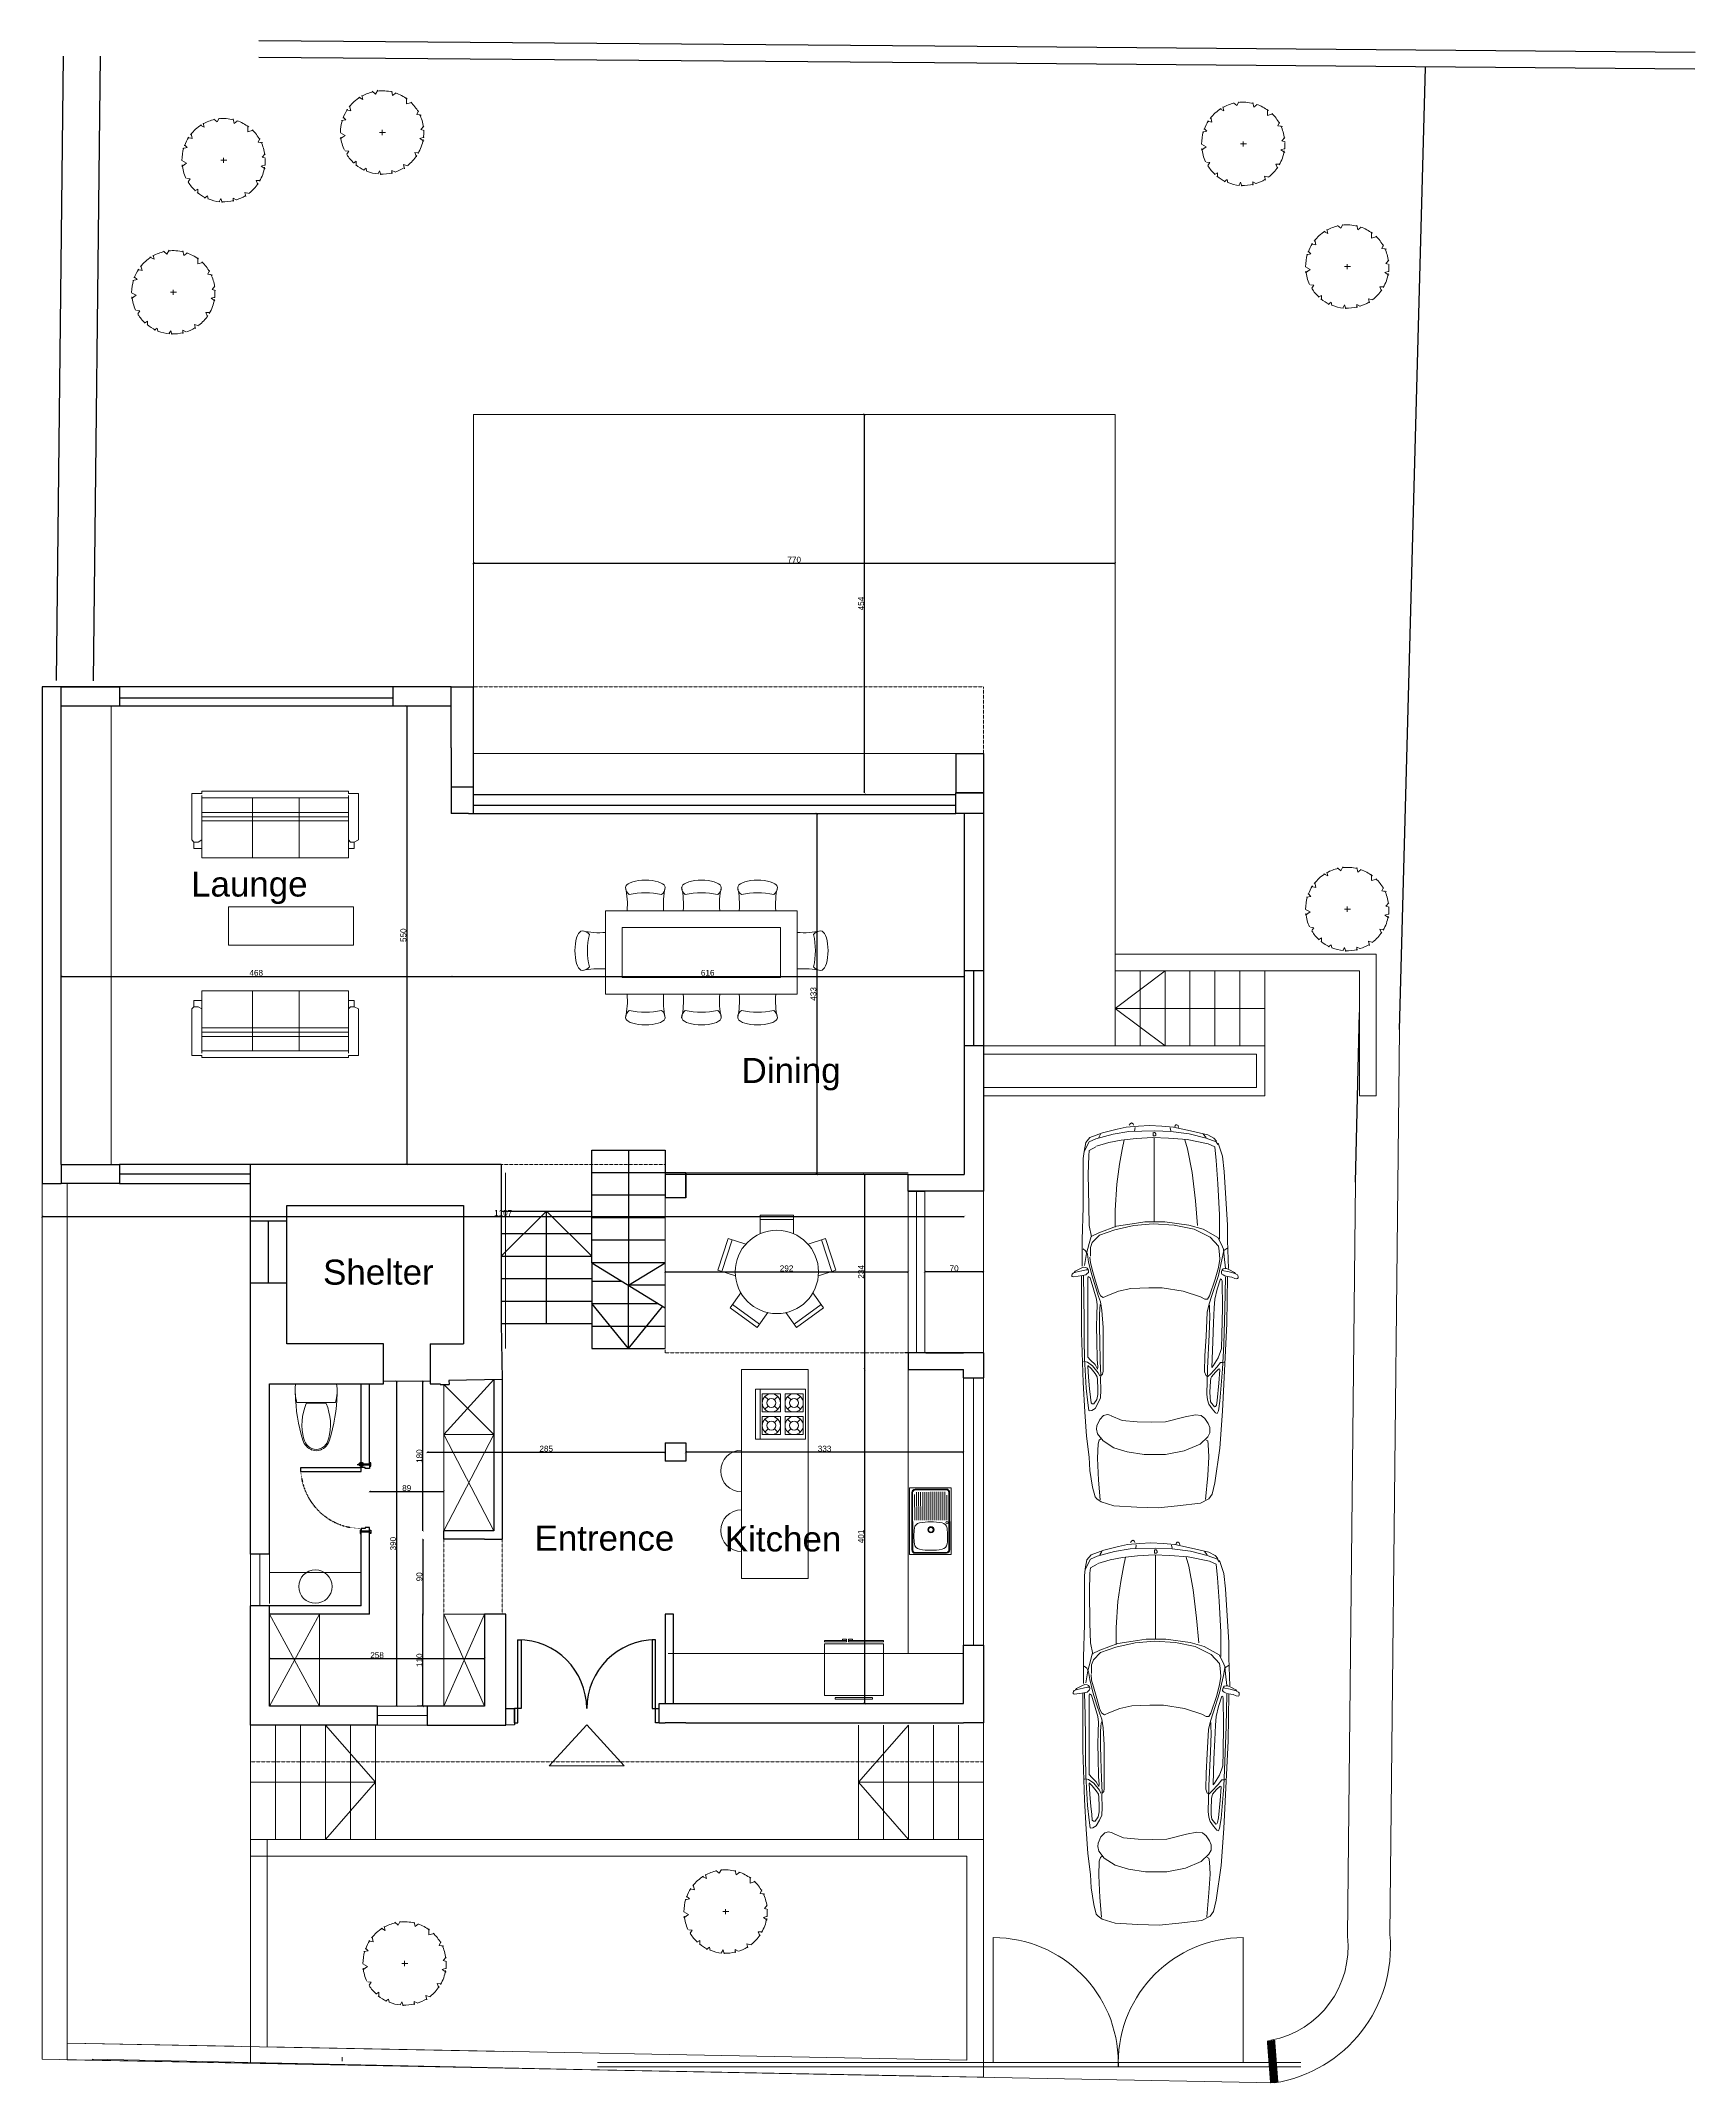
# Model space of a CAD drawing. Header units: inches. Extents: x 0 to 1985, y -5 to 2451.
import ezdxf

# ---------------------------------------------------------------- set-up
doc = ezdxf.new("R2010")
doc.units = ezdxf.units.IN
doc.header["$MEASUREMENT"] = 0
doc.linetypes.add('HIDDEN', pattern=[0.375, 0.25, -0.125])
doc.linetypes.add('NVB-DASHED#1', pattern=[1.5, 1, -0.5])
for name, color, linetype in [('2601', 142, 'Continuous'), ('a-doors', 1, 'Continuous'), ('a-doors architrave', 1, 'Continuous'), ('a-doors swing', 252, 'NVB-DASHED#1'), ('dim', 2, 'Continuous'), ('drframe', 2, 'Continuous'), ('drjamb', 3, 'Continuous'), ('drleaf', 2, 'Continuous'), ('drswing', 1, 'Continuous'), ('Hidden', 5, 'Continuous')]:
    doc.layers.add(name, color=color, linetype=linetype)
doc.layers.add('a-doors origin', color=150, linetype='Continuous', plot=False)
for name, color, linetype, lineweight in [('blue', 160, 'Continuous', 5), ('new', 3, 'Continuous', 30), ('Over', 4, 'HIDDEN', 9)]:
    doc.layers.add(name, color=color, linetype=linetype, lineweight=lineweight)
doc.styles.get("Standard").update_dxf_attribs({"font": 'Arial.ttf'})
doc.dimstyles.new('ISO-25', dxfattribs={"dimtxt": 7, "dimasz": 2.5, "dimexe": 1.25, "dimexo": 0.625, "dimtad": 1, "dimdec": 0, "dimtxsty": 'Standard', "dimblk": 'ARCHTICK', "dimblk1": 'ARCHTICK', "dimblk2": 'ARCHTICK', "dimcen": 2.5, "dimse1": 1, "dimse2": 1, "dimadec": 0, "dimazin": 0, "dimtfac": 1, "dimtdec": 0, "dimtmove": 0, "dimatfit": 3, "dimldrblk": 'ARCHTICK', "dimfxl": 1, "dimarcsym": 0})

# ---------------------------------------------------------------- blocks, each defined once
blk = doc.blocks.new('CHDE03PL')
at = {"color": 0, "linetype": 'ByBlock'}
for points in [[(-1.759, 0.978), (-1.743, 0.967), (-1.728, 0.935), (-1.709, 0.896), (-1.696, 0.867), (-1.699, 0.84), (-1.708, 0.822), (-1.725, 0.811), (-1.744, 0.807), (-1.758, 0.809), (-1.773, 0.824), (-1.786, 0.84), (-1.793, 0.859), (-1.795, 0.878), (-1.803, 0.931), (-1.812, 0.993), (-1.809, 1.003), (-1.803, 1.007), (-1.791, 1.006), (-1.779, 1.004), (-1.766, 0.993), (-1.762, 0.983), (-1.754, 0.958), (-1.739, 0.886), (-1.729, 0.835), (-1.728, 0.812)], [(-1.811, -0.863), (-2.371, -0.853), (-3.423, -0.802), (-3.866, -0.771), (-4.284, -0.71), (-4.418, -0.679), (-4.476, -0.639), (-4.526, -0.537), (-4.56, -0.261), (-4.585, -0.027), (-4.577, 0.229), (-4.56, 0.504), (-4.51, 0.657), (-4.476, 0.708), (-4.451, 0.729), (-4.334, 0.759), (-4.134, 0.79), (-3.975, 0.8), (-3.724, 0.831), (-3.432, 0.851), (-3.081, 0.871), (-2.479, 0.892), (-1.936, 0.892), (-1.802, 0.892)], [(-1.801, 0.869), (-2.061, 0.864), (-2.336, 0.86), (-2.575, 0.86), (-2.786, 0.856), (-2.932, 0.847), (-3.147, 0.834), (-3.322, 0.816), (-3.414, 0.803), (-3.418, 0.795), (-3.414, 0.769), (-3.39, 0.729), (-3.325, 0.69), (-3.265, 0.664), (-3.172, 0.66), (-3.029, 0.664), (-2.99, 0.66), (-2.825, 0.668), (-2.583, 0.673), (-2.429, 0.677), (-2.268, 0.677), (-2.193, 0.673), (-2.143, 0.668)], [(-2.882, 0.816), (-3.015, 0.808), (-3.157, 0.795), (-3.257, 0.782), (-3.322, 0.777), (-3.336, 0.764), (-3.336, 0.742), (-3.282, 0.707), (-3.225, 0.694), (-3.154, 0.694), (-3.047, 0.699), (-3.011, 0.703), (-2.972, 0.729), (-2.911, 0.777), (-2.875, 0.816)], [(-1.476, 0.873), (-1.501, 0.843), (-1.54, 0.821), (-1.636, 0.808), (-1.786, 0.769), (-1.943, 0.721), (-2.047, 0.686), (-2.111, 0.664), (-2.215, 0.646), (-2.418, 0.633), (-2.768, 0.633), (-2.943, 0.633), (-2.979, 0.638), (-2.993, 0.651), (-3, 0.673), (-2.965, 0.69), (-2.879, 0.76), (-2.836, 0.821), (-2.829, 0.851), (-2.832, 0.869)], [(-2.775, 0.816), (-2.811, 0.782), (-2.865, 0.729), (-2.918, 0.699), (-2.89, 0.694), (-2.804, 0.703), (-2.572, 0.707), (-2.415, 0.712), (-2.265, 0.707), (-2.147, 0.703), (-2.079, 0.712), (-1.972, 0.742), (-1.822, 0.786), (-1.808, 0.812), (-1.822, 0.816), (-1.883, 0.816), (-2.083, 0.816), (-2.44, 0.816), (-2.679, 0.816), (-2.775, 0.816)], [(-1.574, 0.792), (-1.643, 0.785), (-1.75, 0.754), (-1.864, 0.723), (-1.996, 0.685), (-2.04, 0.662), (-2.059, 0.631), (-2.034, 0.577), (-1.983, 0.447), (-1.952, 0.301), (-1.945, 0.085), (-1.945, -0.076), (-1.983, -0.33), (-2.053, -0.537), (-2.078, -0.591), (-2.078, -0.622), (-2.04, -0.645), (-1.838, -0.714), (-1.7, -0.752), (-1.599, -0.768), (-1.499, -0.76), (-1.442, -0.752), (-1.335, -0.652), (-1.241, -0.46), (-1.19, -0.222), (-1.177, 0.032), (-1.196, 0.262), (-1.247, 0.493), (-1.31, 0.677), (-1.398, 0.762), (-1.461, 0.785), (-1.53, 0.785), (-1.562, 0.785)], [(-1.706, -0.837), (-1.568, -0.822), (-1.48, -0.814), (-1.423, -0.791), (-1.341, -0.745), (-1.241, -0.568), (-1.19, -0.399), (-1.152, -0.107), (-1.152, 0.132), (-1.177, 0.285), (-1.203, 0.47), (-1.285, 0.685), (-1.329, 0.777), (-1.41, 0.8), (-1.53, 0.831), (-1.675, 0.854)], [(-1.685, 0.882), (-1.368, 0.882), (-0.975, 0.871), (-0.499, 0.871), (-0.39, 0.871), (-0.307, 0.861), (-0.198, 0.841), (-0.14, 0.79), (-0.085, 0.638), (-0.041, 0.463), (-0.014, 0.356), (-0.003, 0.208), (0.003, 0.074), (-0.003, -0.074), (-0.014, -0.215), (-0.058, -0.416), (-0.107, -0.624), (-0.146, -0.698), (-0.184, -0.731)], [(-0.25, 0.718), (-0.294, 0.799), (-0.36, 0.805), (-0.58, 0.812), (-0.959, 0.805), (-1.195, 0.799), (-1.332, 0.772)], [(-0.31, 0.859), (-0.25, 0.832), (-0.19, 0.799), (-0.157, 0.718), (-0.101, 0.51), (-0.069, 0.322), (-0.058, 0.013), (-0.069, -0.181), (-0.096, -0.403), (-0.146, -0.604), (-0.19, -0.725), (-0.223, -0.745)], [(-3.755, 0.66), (-3.771, 0.679), (-3.814, 0.693), (-3.986, 0.699), (-4.25, 0.686), (-4.487, 0.666)], [(-3.474, 0.535), (-3.464, 0.581), (-3.474, 0.627), (-3.523, 0.673), (-3.598, 0.706), (-3.641, 0.712), (-3.695, 0.699), (-3.781, 0.633), (-3.862, 0.502), (-3.911, 0.344), (-3.943, 0.14), (-3.943, -0.117), (-3.9, -0.341), (-3.819, -0.532), (-3.733, -0.624), (-3.684, -0.65), (-3.62, -0.65), (-3.571, -0.63), (-3.512, -0.591), (-3.474, -0.545), (-3.469, -0.479), (-3.49, -0.354), (-3.55, -0.117), (-3.555, 0.054), (-3.55, 0.225), (-3.534, 0.403), (-3.48, 0.535)], [(-0.245, 0.711), (-0.201, 0.564), (-0.173, 0.416), (-0.151, 0.235), (-0.14, 0.034), (-0.146, -0.154), (-0.162, -0.376), (-0.217, -0.63), (-0.25, -0.711), (-0.415, -0.725), (-0.695, -0.745), (-1.069, -0.765), (-1.294, -0.765), (-1.36, -0.765)], [(-0.101, 0.664), (-0.14, 0.685)], [(-0.169, 0.378), (-0.282, 0.404), (-0.459, 0.436), (-0.7, 0.469), (-1.01, 0.489), (-1.214, 0.489)], [(-0.019, 0.249), (-0.063, 0.255)], [(0.008, 0.266), (0.024, 0.272), (0.035, 0.292), (0.024, 0.306), (0.008, 0.319)], [(-0.148, 0.018), (-1.144, 0.018)], [(-0.079, 0.032), (-0.107, 0.032), (-0.118, 0.032), (-0.118, 0.012), (-0.112, -0.001), (-0.096, -0.001), (-0.079, 0.012), (-0.079, 0.025)], [(-0.025, -0.174), (-0.058, -0.181)], [(-0.019, -0.275), (0.003, -0.268), (0.014, -0.255), (0.014, -0.241), (0.003, -0.235), (-0.014, -0.228)], [(-0.168, -0.349), (-0.277, -0.382), (-0.558, -0.436), (-0.898, -0.476), (-1.195, -0.503)], [(-3.771, -0.604), (-3.781, -0.624), (-3.825, -0.63), (-3.97, -0.637), (-4.196, -0.624), (-4.482, -0.597)], [(-1.81, -0.839), (-2.2, -0.83), (-2.619, -0.816), (-2.921, -0.803), (-3.302, -0.77), (-3.419, -0.752), (-3.45, -0.738), (-3.442, -0.719), (-3.397, -0.678), (-3.34, -0.637), (-3.287, -0.623), (-3.219, -0.613), (-2.913, -0.623), (-2.505, -0.641), (-2.283, -0.65), (-2.196, -0.646), (-2.15, -0.646)], [(-1.463, -0.867), (-1.497, -0.816), (-1.587, -0.798), (-1.795, -0.752), (-2.037, -0.673), (-2.135, -0.641), (-2.237, -0.618), (-2.528, -0.604), (-2.758, -0.59), (-2.951, -0.586), (-3, -0.604), (-3.008, -0.627), (-2.977, -0.66), (-2.894, -0.733), (-2.841, -0.779), (-2.838, -0.803), (-2.834, -0.821)], [(-0.101, -0.57), (-0.14, -0.604)], [(-1.774, -0.957), (-1.761, -0.947), (-1.724, -0.878), (-1.711, -0.849), (-1.712, -0.83), (-1.717, -0.808), (-1.727, -0.798), (-1.747, -0.791), (-1.766, -0.788), (-1.779, -0.794), (-1.789, -0.808), (-1.801, -0.83), (-1.808, -0.86), (-1.811, -0.886), (-1.817, -0.914), (-1.831, -0.949), (-1.836, -0.973), (-1.831, -0.983), (-1.824, -0.988), (-1.813, -0.988), (-1.795, -0.986), (-1.788, -0.98), (-1.773, -0.952), (-1.753, -0.88), (-1.734, -0.796)], [(-0.207, -0.751), (-0.365, -0.802), (-0.549, -0.823), (-1.192, -0.863), (-1.376, -0.863), (-1.71, -0.874)]]:
    blk.add_lwpolyline(points, dxfattribs=at)
for points in [[(-3.011, -0.668), (-2.955, -0.716), (-2.919, -0.754), (-2.915, -0.766), (-2.929, -0.77), (-3.086, -0.758), (-3.296, -0.738), (-3.351, -0.728), (-3.368, -0.718), (-3.371, -0.706), (-3.353, -0.69), (-3.312, -0.658), (-3.255, -0.652), (-3.195, -0.65), (-3.065, -0.656), (-3.027, -0.662)], [(-2.9, -0.674), (-2.59, -0.684), (-2.358, -0.694), (-2.185, -0.702), (-2.079, -0.709), (-1.961, -0.737), (-1.835, -0.779), (-1.843, -0.789), (-1.861, -0.796), (-2.188, -0.8), (-2.504, -0.793), (-2.671, -0.789), (-2.708, -0.779), (-2.782, -0.751), (-2.88, -0.691)]]:
    blk.add_lwpolyline(points, close=True, dxfattribs=at)
blk = doc.blocks.new('toilete')
at = {"linetype": 'Continuous'}
for p, q in [((24.5, 0), (-24.5, 0)), ((23.3, -22.5), (-23.3, -22.5)), ((-12, -23.5), (12, -23.5))]:
    blk.add_line(p, q, dxfattribs=at)
blk.add_lwpolyline([(23.3, -22.5), (24.5, -16.8), (25.2, -11.4), (25.2, -5.6), (24.5, 0)])
for start, end in [(170.5377, 187.7399), (187.7399, 195.822)]:
    blk.add_arc((26.2, -8.5), 51.5, start, end, dxfattribs=at)
for centre, radius, start, end in [((177.4, -7.8), 202.5, 181.2224, 197.2477), ((49.8, -49.3), 66.9, 157.3737, 194.7786), ((-49.8, -49.3), 66.9, 345.2214, 22.6263), ((-177.4, -7.8), 202.5, 342.7523, 358.7776), ((1.4, -62.5), 18.2, 197.2477, 249.5476), ((2.6, -61.7), 18.1, 194.7786, 226.8543), ((-1.4, -62.5), 18.2, 290.4524, 342.7523), ((-2.6, -61.7), 18.1, 313.1457, 345.2214), ((0, -64.5), 14.3, 226.8543, 313.1457), ((0, -66.1), 14.3, 249.5476, 290.4524)]:
    blk.add_arc(centre, radius, start, end)
blk = doc.blocks.new('mesa para 8 personas')
for p, q in [((510.91, 163.642), (510.913, 163.657)), ((510.913, 163.657), (510.924, 163.672)), ((510.924, 163.672), (510.942, 163.686)), ((510.942, 163.686), (510.965, 163.698)), ((510.965, 163.698), (510.995, 163.709)), ((510.995, 163.709), (511.029, 163.717)), ((511.029, 163.717), (511.066, 163.724)), ((511.066, 163.724), (511.106, 163.727)), ((511.106, 163.727), (511.147, 163.729)), ((511.147, 163.729), (511.189, 163.727)), ((511.189, 163.727), (511.229, 163.724)), ((511.229, 163.724), (511.266, 163.717)), ((511.266, 163.717), (511.3, 163.709)), ((511.3, 163.709), (511.329, 163.698)), ((511.329, 163.698), (511.353, 163.686)), ((511.353, 163.686), (511.371, 163.672)), ((511.371, 163.672), (511.381, 163.657)), ((511.381, 163.657), (511.385, 163.642)), ((510.333, 163.065), (510.322, 163.036)), ((510.345, 163.089), (510.333, 163.065)), ((510.359, 163.106), (510.345, 163.089)), ((510.373, 163.117), (510.359, 163.106)), ((510.388, 163.121), (510.373, 163.117)), ((511.952, 163.121), (511.967, 163.117)), ((511.967, 163.117), (511.982, 163.106)), ((511.982, 163.106), (511.995, 163.089)), ((511.995, 163.089), (512.008, 163.065)), ((512.008, 163.065), (512.018, 163.036)), ((510.303, 162.924), (510.302, 162.883)), ((510.302, 162.883), (510.303, 162.842)), ((510.307, 162.964), (510.303, 162.924)), ((510.303, 162.842), (510.307, 162.802)), ((510.313, 163.002), (510.307, 162.964)), ((510.307, 162.802), (510.313, 162.764)), ((510.322, 163.036), (510.313, 163.002)), ((512.018, 163.036), (512.027, 163.002)), ((512.027, 163.002), (512.033, 162.964)), ((512.033, 162.802), (512.027, 162.764)), ((512.033, 162.964), (512.037, 162.924)), ((512.037, 162.842), (512.033, 162.802)), ((512.037, 162.924), (512.039, 162.883)), ((512.039, 162.883), (512.037, 162.842)), ((510.313, 162.764), (510.322, 162.731)), ((510.322, 162.731), (510.333, 162.701)), ((510.333, 162.701), (510.345, 162.678)), ((510.345, 162.678), (510.359, 162.66)), ((510.359, 162.66), (510.373, 162.649)), ((510.373, 162.649), (510.388, 162.646)), ((511.967, 162.649), (511.952, 162.646)), ((511.982, 162.66), (511.967, 162.649)), ((511.995, 162.678), (511.982, 162.66)), ((512.008, 162.701), (511.995, 162.678)), ((512.018, 162.731), (512.008, 162.701)), ((512.027, 162.764), (512.018, 162.731)), ((510.313, 162.329), (510.307, 162.292)), ((510.322, 162.363), (510.313, 162.329)), ((510.333, 162.392), (510.322, 162.363)), ((510.345, 162.416), (510.333, 162.392)), ((510.359, 162.434), (510.345, 162.416)), ((510.373, 162.444), (510.359, 162.434)), ((510.388, 162.448), (510.373, 162.444)), ((511.952, 162.448), (511.967, 162.444)), ((511.967, 162.444), (511.982, 162.434)), ((511.982, 162.434), (511.995, 162.416)), ((511.995, 162.416), (512.008, 162.392)), ((512.008, 162.392), (512.018, 162.363)), ((512.018, 162.363), (512.027, 162.329)), ((512.027, 162.329), (512.033, 162.292)), ((510.303, 162.252), (510.302, 162.21)), ((510.302, 162.21), (510.303, 162.169)), ((510.307, 162.292), (510.303, 162.252)), ((510.303, 162.169), (510.307, 162.129)), ((510.307, 162.129), (510.313, 162.092)), ((510.313, 162.092), (510.322, 162.058)), ((510.322, 162.058), (510.333, 162.029)), ((512.018, 162.058), (512.008, 162.029)), ((512.027, 162.092), (512.018, 162.058)), ((512.033, 162.129), (512.027, 162.092)), ((512.033, 162.292), (512.037, 162.252)), ((512.037, 162.169), (512.033, 162.129)), ((512.037, 162.252), (512.039, 162.21)), ((512.039, 162.21), (512.037, 162.169)), ((510.333, 162.029), (510.345, 162.005)), ((510.345, 162.005), (510.359, 161.987)), ((510.359, 161.987), (510.373, 161.977)), ((510.373, 161.977), (510.388, 161.973)), ((511.967, 161.977), (511.952, 161.973)), ((511.982, 161.987), (511.967, 161.977)), ((511.995, 162.005), (511.982, 161.987)), ((512.008, 162.029), (511.995, 162.005)), ((510.303, 161.579), (510.302, 161.538)), ((510.307, 161.619), (510.303, 161.579)), ((510.313, 161.656), (510.307, 161.619)), ((510.322, 161.69), (510.313, 161.656)), ((510.333, 161.72), (510.322, 161.69)), ((510.345, 161.743), (510.333, 161.72)), ((510.359, 161.761), (510.345, 161.743)), ((510.373, 161.772), (510.359, 161.761)), ((510.388, 161.775), (510.373, 161.772)), ((511.952, 161.775), (511.967, 161.772)), ((511.967, 161.772), (511.982, 161.761)), ((511.982, 161.761), (511.995, 161.743)), ((511.995, 161.743), (512.008, 161.72)), ((512.008, 161.72), (512.018, 161.69)), ((512.018, 161.69), (512.027, 161.656)), ((512.027, 161.656), (512.033, 161.619)), ((512.033, 161.619), (512.037, 161.579)), ((512.037, 161.579), (512.039, 161.538)), ((510.302, 161.538), (510.303, 161.496)), ((510.303, 161.496), (510.307, 161.456)), ((510.307, 161.456), (510.313, 161.419)), ((510.313, 161.419), (510.322, 161.385)), ((510.322, 161.385), (510.333, 161.356)), ((510.333, 161.356), (510.345, 161.332)), ((510.345, 161.332), (510.359, 161.314)), ((511.995, 161.332), (511.982, 161.314)), ((512.008, 161.356), (511.995, 161.332)), ((512.018, 161.385), (512.008, 161.356)), ((512.027, 161.419), (512.018, 161.385)), ((512.033, 161.456), (512.027, 161.419)), ((512.037, 161.496), (512.033, 161.456)), ((512.039, 161.538), (512.037, 161.496)), ((510.359, 161.314), (510.373, 161.304)), ((510.373, 161.304), (510.388, 161.3)), ((511.967, 161.304), (511.952, 161.3)), ((511.982, 161.314), (511.967, 161.304)), ((510.91, 160.778), (510.913, 160.763)), ((510.913, 160.763), (510.924, 160.749)), ((510.924, 160.749), (510.942, 160.735)), ((510.942, 160.735), (510.965, 160.723)), ((510.965, 160.723), (510.995, 160.712)), ((510.995, 160.712), (511.029, 160.704)), ((511.029, 160.704), (511.066, 160.697)), ((511.066, 160.697), (511.106, 160.693)), ((511.106, 160.693), (511.147, 160.692)), ((511.147, 160.692), (511.189, 160.693)), ((511.189, 160.693), (511.229, 160.697)), ((511.229, 160.697), (511.266, 160.704)), ((511.266, 160.704), (511.3, 160.712)), ((511.3, 160.712), (511.329, 160.723)), ((511.329, 160.723), (511.353, 160.735)), ((511.353, 160.735), (511.371, 160.749)), ((511.371, 160.749), (511.381, 160.763)), ((511.381, 160.763), (511.385, 160.778))]:
    blk.add_line(p, q)
for points in [[(510.67, 163.36), (511.67, 163.36), (511.67, 161.06), (510.67, 161.06)], [(510.87, 163.16), (511.47, 163.16), (511.47, 161.26), (510.87, 161.26)]]:
    blk.add_lwpolyline(points, close=True)
for centre, radius, start, end in [((509.971, 163.437), 0.961, 355.4113, 12.3194), ((511.017, 163.642), 0.107, 179.6584, 233.4688), ((511.147, 162.692), 0.885, 77.3196, 102.6804), ((511.285, 163.638), 0.0996, 304.444, 2.4245), ((512.397, 163.437), 1.033, 168.5464, 184.2701), ((510.593, 164.06), 0.961, 257.6806, 274.5887), ((510.389, 163.014), 0.107, 36.5312, 90.3416), ((511.338, 162.883), 0.885, 167.3196, 192.6804), ((511.747, 164.06), 0.961, 265.4113, 282.3194), ((511.952, 163.014), 0.107, 89.6584, 143.4688), ((511.002, 162.883), 0.885, 347.3196, 12.6804), ((510.392, 162.745), 0.0996, 267.5755, 325.556), ((510.593, 161.633), 1.033, 85.7299, 101.4536), ((511.747, 161.633), 1.033, 78.5464, 94.2701), ((511.948, 162.745), 0.0996, 214.444, 272.4245), ((510.593, 163.387), 0.961, 257.6806, 274.5887), ((510.389, 162.341), 0.107, 36.5312, 90.3416), ((511.338, 162.21), 0.885, 167.3196, 192.6804), ((511.747, 163.387), 0.961, 265.4113, 282.3194), ((511.952, 162.341), 0.107, 89.6584, 143.4688), ((511.002, 162.21), 0.885, 347.3196, 12.6804), ((510.392, 162.072), 0.0996, 267.5755, 325.556), ((510.593, 160.961), 1.033, 85.7299, 101.4536), ((511.747, 160.961), 1.033, 78.5464, 94.2701), ((511.948, 162.072), 0.0996, 214.444, 272.4245), ((510.593, 162.714), 0.961, 257.6806, 274.5887), ((510.389, 161.668), 0.107, 36.5312, 90.3416), ((511.338, 161.538), 0.885, 167.3196, 192.6804), ((511.747, 162.714), 0.961, 265.4113, 282.3194), ((511.952, 161.668), 0.107, 89.6584, 143.4688), ((511.002, 161.538), 0.885, 347.3196, 12.6804), ((510.392, 161.4), 0.0996, 267.5755, 325.556), ((510.593, 160.288), 1.033, 85.7299, 101.4536), ((511.747, 160.288), 1.033, 78.5464, 94.2701), ((511.948, 161.4), 0.0996, 214.444, 272.4245), ((509.971, 160.984), 0.961, 347.6806, 4.5887), ((511.017, 160.779), 0.107, 126.5312, 180.3416), ((511.147, 161.728), 0.885, 257.3196, 282.6804), ((511.285, 160.783), 0.0996, 357.5755, 55.556), ((512.397, 160.984), 1.033, 175.7299, 191.4536)]:
    blk.add_arc(centre, radius, start, end)
blk = doc.blocks.new('MHPLS510')
for p, q in [((-0.2, 0.679), (0.2, 0.679)), ((-0.2, 0.458), (-0.2, 0.679)), ((-0.2, 0.629), (0.2, 0.629)), ((0.2, 0.679), (0.2, 0.458)), ((-0.708, 0.02), (-0.584, 0.4)), ((-0.66, 0.004), (-0.537, 0.385)), ((-0.584, 0.4), (-0.374, 0.332)), ((0.374, 0.332), (0.584, 0.4)), ((0.537, 0.385), (0.66, 0.004)), ((0.584, 0.4), (0.708, 0.02)), ((-0.498, -0.049), (-0.708, 0.02)), ((0.708, 0.02), (0.498, -0.049)), ((-0.561, -0.432), (-0.431, -0.253)), ((-0.237, -0.667), (-0.561, -0.432)), ((-0.208, -0.627), (-0.532, -0.392)), ((-0.108, -0.488), (-0.237, -0.667)), ((0.237, -0.667), (0.108, -0.488)), ((0.532, -0.392), (0.208, -0.627)), ((0.561, -0.432), (0.237, -0.667)), ((0.431, -0.253), (0.561, -0.432))]:
    blk.add_line(p, q)
blk.add_circle((0, 0), 0.5)
blk = doc.blocks.new('Arpls036')
at = {"color": 0, "linetype": 'ByBlock'}
for p, q in [((-0.118, 0.494), (-0.078, 0.459)), ((-0.078, 0.459), (-0.051, 0.506)), ((0.116, 0.497), (0.126, 0.442)), ((-0.375, 0.26), (-0.427, 0.272)), ((-0.39, 0.319), (-0.375, 0.26)), ((-0.231, 0.397), (-0.28, 0.422)), ((-0.243, 0.444), (-0.231, 0.397)), ((0.126, 0.442), (0.169, 0.474)), ((0.293, 0.414), (0.293, 0.342)), ((0.293, 0.342), (0.356, 0.359)), ((0.435, 0.26), (0.416, 0.217)), ((-0.435, 0.152), (-0.487, 0.142)), ((-0.468, 0.185), (-0.435, 0.152)), ((-0.033, 0), (0.039, 0)), ((0, 0.03), (0, -0.032)), ((0.416, 0.217), (0.47, 0.207)), ((0.5, 0.075), (0.465, 0.035)), ((0.465, 0.035), (0.505, 0.023)), ((-0.445, -0.035), (-0.502, -0.075)), ((-0.5, -0.005), (-0.445, -0.035)), ((-0.442, -0.219), (-0.4, -0.224)), ((-0.4, -0.224), (-0.425, -0.259)), ((0.44, -0.244), (0.391, -0.242)), ((0.391, -0.242), (0.411, -0.291)), ((0.503, -0.057), (0.453, -0.072)), ((0.453, -0.072), (0.5, -0.104)), ((-0.31, -0.346), (-0.345, -0.369)), ((-0.31, -0.394), (-0.31, -0.346)), ((-0.193, -0.429), (-0.228, -0.454)), ((-0.186, -0.466), (-0.193, -0.429)), ((-0.031, -0.461), (-0.048, -0.491)), ((-0.016, -0.508), (-0.031, -0.461)), ((0.151, -0.474), (0.116, -0.456)), ((0.116, -0.456), (0.116, -0.496)), ((0.306, -0.401), (0.256, -0.386)), ((0.256, -0.386), (0.268, -0.436))]:
    blk.add_line(p, q, dxfattribs=at)
for start, end in [(76.0941, 96.6598), (146.2783, 159.7706), (122.0792, 142.2114), (102.4305, 119.3539), (52.951, 71.3294), (29.4496, 46.7063), (162.8437, 180.2586), (7.4477, 25.7634), (352.5819, 2.0403), (186.2638, 205.3216), (329.6062, 350.2629), (212.0122, 227.5409), (230.9441, 244.8696), (248.2959, 265.0086), (267.3187, 284.2737), (288.2629, 301.0766), (307.8333, 326.2915)]:
    blk.add_arc((0, 0), 0.5, start, end, dxfattribs=at)
blk = doc.blocks.new('BLPLS014')
at = {"linetype": 'ByBlock'}
blk.add_lwpolyline([(0, 0), (1.5, 0), (1.5, -0.4572), (0, -0.4572)], close=True, dxfattribs=at)
blk = doc.blocks.new('MHPLS002')
at = {"linetype": 'ByBlock'}
for p, q in [((-0.88, -0.584), (-0.88, -0.051)), ((-0.88, -0.08), (0.88, -0.08)), ((-0.27, -0.8), (-0.27, -0.08)), ((0.289, -0.8), (0.289, -0.08)), ((0.88, -0.584), (0.88, -0.051)), ((0.88, -0.254), (-0.88, -0.254)), ((0.88, -0.305), (-0.88, -0.305)), ((0.88, -0.356), (-0.88, -0.356)), ((-0.975, -0.61), (-0.924, -0.61)), ((-0.924, -0.61), (-0.88, -0.584)), ((-0.88, -0.686), (-0.88, -0.584)), ((0.905, -0.61), (0.88, -0.584)), ((0.88, -0.686), (0.88, -0.584)), ((0.949, -0.61), (0.905, -0.61))]:
    blk.add_line(p, q, dxfattribs=at)
blk.add_lwpolyline([(-1, -0.025), (-0.88, -0.025), (-0.88, 0), (0.88, 0), (0.88, -0.025), (1, -0.025), (1, -0.584), (0.949, -0.61), (0.949, -0.686), (0.88, -0.686), (0.88, -0.8), (-0.88, -0.8), (-0.88, -0.686), (-0.975, -0.686), (-0.975, -0.61), (-1, -0.584)], close=True, dxfattribs=at)
blk = doc.blocks.new('_ArchTick')
at = {"color": 0, "linetype": 'ByBlock', "const_width": 0.15}
blk.add_lwpolyline([(-0.5, -0.5), (0.5, 0.5)], dxfattribs=at)
blk = doc.blocks.new('*D35')
at = {"layer": 'Defpoints', "color": 0, "transparency": 16777216}
for p in [(492.4, 1652.6), (439.1, 1102.6), (552.4, 1102.6)]:
    blk.add_point(p, dxfattribs=at)
at = {"layer": 'dim', "color": 0, "lineweight": -2, "transparency": 16777216}
blk.add_line((439.1, 1652.6), (439.1, 1102.6), dxfattribs=at)
at = {"layer": 'dim', "color": 0, "lineweight": -2, "transparency": 16777216, "xscale": 2.5, "yscale": 2.5, "zscale": 2.5}
for p, rotation in [((439.1, 1652.6), 90), ((439.1, 1102.6), 270)]:
    blk.add_blockref('_ArchTick', p, dxfattribs=dict(at, rotation=rotation))
at = {"layer": 'dim', "color": 0, "transparency": 16777216, "insert": (435, 1377.6), "char_height": 7, "attachment_point": 5, "rotation": 90}
blk.add_mtext('550', dxfattribs=at)
blk = doc.blocks.new('*D36')
at = {"layer": 'Defpoints', "color": 0, "transparency": 16777216}
for p in [(24.4, 1652.6), (492.4, 1639.1), (492.4, 1328.2)]:
    blk.add_point(p, dxfattribs=at)
at = {"layer": 'dim', "color": 0, "lineweight": -2, "transparency": 16777216}
blk.add_line((24.4, 1328.2), (492.4, 1328.2), dxfattribs=at)
at = {"layer": 'dim', "color": 0, "lineweight": -2, "transparency": 16777216, "xscale": 2.5, "yscale": 2.5, "zscale": 2.5, "rotation": 180}
blk.add_blockref('_ArchTick', (24.4, 1328.2), dxfattribs=at)
at = {"layer": 'dim', "color": 0, "lineweight": -2, "transparency": 16777216, "xscale": 2.5, "yscale": 2.5, "zscale": 2.5}
blk.add_blockref('_ArchTick', (492.4, 1328.2), dxfattribs=at)
at = {"layer": 'dim', "color": 0, "transparency": 16777216, "insert": (258.4, 1332.4), "char_height": 7, "attachment_point": 5}
blk.add_mtext('468', dxfattribs=at)
blk = doc.blocks.new('*D37')
at = {"layer": 'Defpoints', "color": 0, "transparency": 16777216}
for p in [(492.4, 1523.6), (1108, 1523.6), (1108, 1328.2)]:
    blk.add_point(p, dxfattribs=at)
at = {"layer": 'dim', "color": 0, "lineweight": -2, "transparency": 16777216}
blk.add_line((492.4, 1328.2), (1108, 1328.2), dxfattribs=at)
at = {"layer": 'dim', "color": 0, "lineweight": -2, "transparency": 16777216, "xscale": 2.5, "yscale": 2.5, "zscale": 2.5, "rotation": 180}
blk.add_blockref('_ArchTick', (492.4, 1328.2), dxfattribs=at)
at = {"layer": 'dim', "color": 0, "lineweight": -2, "transparency": 16777216, "xscale": 2.5, "yscale": 2.5, "zscale": 2.5}
blk.add_blockref('_ArchTick', (1108, 1328.2), dxfattribs=at)
at = {"layer": 'dim', "color": 0, "transparency": 16777216, "insert": (800.2, 1332.4), "char_height": 7, "attachment_point": 5}
blk.add_mtext('616', dxfattribs=at)
blk = doc.blocks.new('*D38')
at = {"layer": 'Defpoints', "color": 0, "transparency": 16777216}
for p in [(1108, 1334.7), (1.4, 1079.6), (1108, 1040.1)]:
    blk.add_point(p, dxfattribs=at)
at = {"layer": 'dim', "color": 0, "lineweight": -2, "transparency": 16777216}
blk.add_line((1.4, 1040.1), (1108, 1040.1), dxfattribs=at)
at = {"layer": 'dim', "color": 0, "lineweight": -2, "transparency": 16777216, "xscale": 2.5, "yscale": 2.5, "zscale": 2.5, "rotation": 180}
blk.add_blockref('_ArchTick', (1.4, 1040.1), dxfattribs=at)
at = {"layer": 'dim', "color": 0, "lineweight": -2, "transparency": 16777216, "xscale": 2.5, "yscale": 2.5, "zscale": 2.5}
blk.add_blockref('_ArchTick', (1108, 1040.1), dxfattribs=at)
at = {"layer": 'dim', "color": 0, "transparency": 16777216, "insert": (554.7, 1044.3), "char_height": 7, "attachment_point": 5}
blk.add_mtext('1107', dxfattribs=at)
blk = doc.blocks.new('*D39')
at = {"layer": 'Defpoints', "color": 0, "transparency": 16777216}
for p in [(988.4, 2002.6), (1289, 2002.6), (1131, 1548.6)]:
    blk.add_point(p, dxfattribs=at)
at = {"layer": 'dim', "color": 0, "lineweight": -2, "transparency": 16777216}
blk.add_line((988.4, 1548.6), (988.4, 2002.6), dxfattribs=at)
at = {"layer": 'dim', "color": 0, "lineweight": -2, "transparency": 16777216, "xscale": 2.5, "yscale": 2.5, "zscale": 2.5}
for p, rotation in [((988.4, 2002.6), 90), ((988.4, 1548.6), 270)]:
    blk.add_blockref('_ArchTick', p, dxfattribs=dict(at, rotation=rotation))
at = {"layer": 'dim', "color": 0, "transparency": 16777216, "insert": (984.3, 1775.6), "char_height": 7, "attachment_point": 5, "rotation": 90}
blk.add_mtext('454', dxfattribs=at)
blk = doc.blocks.new('*D40')
at = {"layer": 'Defpoints', "color": 0, "transparency": 16777216}
for p in [(519, 2002.6), (1289, 2002.6), (1289, 1824.1)]:
    blk.add_point(p, dxfattribs=at)
at = {"layer": 'dim', "color": 0, "lineweight": -2, "transparency": 16777216}
blk.add_line((519, 1824.1), (1289, 1824.1), dxfattribs=at)
at = {"layer": 'dim', "color": 0, "lineweight": -2, "transparency": 16777216, "xscale": 2.5, "yscale": 2.5, "zscale": 2.5, "rotation": 180}
blk.add_blockref('_ArchTick', (519, 1824.1), dxfattribs=at)
at = {"layer": 'dim', "color": 0, "lineweight": -2, "transparency": 16777216, "xscale": 2.5, "yscale": 2.5, "zscale": 2.5}
blk.add_blockref('_ArchTick', (1289, 1824.1), dxfattribs=at)
at = {"layer": 'dim', "color": 0, "transparency": 16777216, "insert": (904, 1828.2), "char_height": 7, "attachment_point": 5}
blk.add_mtext('770', dxfattribs=at)
blk = doc.blocks.new('*D41')
at = {"layer": 'Defpoints', "color": 0, "transparency": 16777216}
for p in [(1040.8, 1090.6), (988.4, 856.6), (1040.8, 856.6)]:
    blk.add_point(p, dxfattribs=at)
at = {"layer": 'dim', "color": 0, "lineweight": -2, "transparency": 16777216}
blk.add_line((988.4, 1090.6), (988.4, 856.6), dxfattribs=at)
at = {"layer": 'dim', "color": 0, "lineweight": -2, "transparency": 16777216, "xscale": 2.5, "yscale": 2.5, "zscale": 2.5}
for p, rotation in [((988.4, 1090.6), 90), ((988.4, 856.6), 270)]:
    blk.add_blockref('_ArchTick', p, dxfattribs=dict(at, rotation=rotation))
at = {"layer": 'dim', "color": 0, "transparency": 16777216, "insert": (984.3, 973.6), "char_height": 7, "attachment_point": 5, "rotation": 90}
blk.add_mtext('234', dxfattribs=at)
blk = doc.blocks.new('*D42')
at = {"layer": 'Defpoints', "color": 0, "transparency": 16777216}
for p in [(1040.8, 856.6), (988.4, 455.6), (1037, 455.6)]:
    blk.add_point(p, dxfattribs=at)
at = {"layer": 'dim', "color": 0, "lineweight": -2, "transparency": 16777216}
blk.add_line((988.4, 856.6), (988.4, 455.6), dxfattribs=at)
at = {"layer": 'dim', "color": 0, "lineweight": -2, "transparency": 16777216, "xscale": 2.5, "yscale": 2.5, "zscale": 2.5}
for p, rotation in [((988.4, 856.6), 90), ((988.4, 455.6), 270)]:
    blk.add_blockref('_ArchTick', p, dxfattribs=dict(at, rotation=rotation))
at = {"layer": 'dim', "color": 0, "transparency": 16777216, "insert": (984.3, 656.1), "char_height": 7, "attachment_point": 5, "rotation": 90}
blk.add_mtext('401', dxfattribs=at)
blk = doc.blocks.new('*D43')
at = {"layer": 'Defpoints', "color": 0, "transparency": 16777216}
for p in [(1107, 856.6), (774, 768.6), (774, 757.2)]:
    blk.add_point(p, dxfattribs=at)
at = {"layer": 'dim', "color": 0, "lineweight": -2, "transparency": 16777216}
blk.add_line((1107, 757.2), (774, 757.2), dxfattribs=at)
at = {"layer": 'dim', "color": 0, "lineweight": -2, "transparency": 16777216, "xscale": 2.5, "yscale": 2.5, "zscale": 2.5, "rotation": 180}
blk.add_blockref('_ArchTick', (774, 757.2), dxfattribs=at)
at = {"layer": 'dim', "color": 0, "lineweight": -2, "transparency": 16777216, "xscale": 2.5, "yscale": 2.5, "zscale": 2.5}
blk.add_blockref('_ArchTick', (1107, 757.2), dxfattribs=at)
at = {"layer": 'dim', "color": 0, "transparency": 16777216, "insert": (940.5, 761.4), "char_height": 7, "attachment_point": 5}
blk.add_mtext('333', dxfattribs=at)
blk = doc.blocks.new('*D44')
at = {"layer": 'Defpoints', "color": 0, "transparency": 16777216}
for p in [(749, 757.2), (749, 746.6), (463.7, 452.6)]:
    blk.add_point(p, dxfattribs=at)
at = {"layer": 'dim', "color": 0, "lineweight": -2, "transparency": 16777216}
blk.add_line((463.7, 757.2), (749, 757.2), dxfattribs=at)
at = {"layer": 'dim', "color": 0, "lineweight": -2, "transparency": 16777216, "xscale": 2.5, "yscale": 2.5, "zscale": 2.5, "rotation": 180}
blk.add_blockref('_ArchTick', (463.7, 757.2), dxfattribs=at)
at = {"layer": 'dim', "color": 0, "lineweight": -2, "transparency": 16777216, "xscale": 2.5, "yscale": 2.5, "zscale": 2.5}
blk.add_blockref('_ArchTick', (749, 757.2), dxfattribs=at)
at = {"layer": 'dim', "color": 0, "transparency": 16777216, "insert": (606.4, 761.4), "char_height": 7, "attachment_point": 5}
blk.add_mtext('285', dxfattribs=at)
blk = doc.blocks.new('*D45')
at = {"layer": 'Defpoints', "color": 0, "transparency": 16777216}
for p in [(394.4, 839.4), (483.7, 778.4), (483.7, 710.1)]:
    blk.add_point(p, dxfattribs=at)
at = {"layer": 'dim', "color": 0, "lineweight": -2, "transparency": 16777216}
blk.add_line((394.4, 710.1), (483.7, 710.1), dxfattribs=at)
at = {"layer": 'dim', "color": 0, "lineweight": -2, "transparency": 16777216, "xscale": 2.5, "yscale": 2.5, "zscale": 2.5, "rotation": 180}
blk.add_blockref('_ArchTick', (394.4, 710.1), dxfattribs=at)
at = {"layer": 'dim', "color": 0, "lineweight": -2, "transparency": 16777216, "xscale": 2.5, "yscale": 2.5, "zscale": 2.5}
blk.add_blockref('_ArchTick', (483.7, 710.1), dxfattribs=at)
at = {"layer": 'dim', "color": 0, "transparency": 16777216, "insert": (439, 714.2), "char_height": 7, "attachment_point": 5}
blk.add_mtext('89', dxfattribs=at)
blk = doc.blocks.new('*D46')
at = {"layer": 'Defpoints', "color": 0, "transparency": 16777216}
for p in [(458.4, 842.4), (467, 842.4), (483.7, 662.7)]:
    blk.add_point(p, dxfattribs=at)
at = {"layer": 'dim', "color": 0, "lineweight": -2, "transparency": 16777216}
blk.add_line((458.4, 662.7), (458.4, 842.4), dxfattribs=at)
at = {"layer": 'dim', "color": 0, "lineweight": -2, "transparency": 16777216, "xscale": 2.5, "yscale": 2.5, "zscale": 2.5}
for p, rotation in [((458.4, 842.4), 90), ((458.4, 662.7), 270)]:
    blk.add_blockref('_ArchTick', p, dxfattribs=dict(at, rotation=rotation))
at = {"layer": 'dim', "color": 0, "transparency": 16777216, "insert": (454.2, 752.5), "char_height": 7, "attachment_point": 5, "rotation": 90}
blk.add_mtext('180', dxfattribs=at)
blk = doc.blocks.new('*D47')
at = {"layer": 'Defpoints', "color": 0, "transparency": 16777216}
for p in [(483.7, 652.7), (458.4, 562.7), (483.7, 562.7)]:
    blk.add_point(p, dxfattribs=at)
at = {"layer": 'dim', "color": 0, "lineweight": -2, "transparency": 16777216}
blk.add_line((458.4, 652.7), (458.4, 562.7), dxfattribs=at)
at = {"layer": 'dim', "color": 0, "lineweight": -2, "transparency": 16777216, "xscale": 2.5, "yscale": 2.5, "zscale": 2.5}
for p, rotation in [((458.4, 652.7), 90), ((458.4, 562.7), 270)]:
    blk.add_blockref('_ArchTick', p, dxfattribs=dict(at, rotation=rotation))
at = {"layer": 'dim', "color": 0, "transparency": 16777216, "insert": (454.2, 607.7), "char_height": 7, "attachment_point": 5, "rotation": 90}
blk.add_mtext('90', dxfattribs=at)
blk = doc.blocks.new('*D48')
at = {"layer": 'Defpoints', "color": 0, "transparency": 16777216}
for p in [(274.4, 509.4), (274.4, 452.6), (532.4, 452.6)]:
    blk.add_point(p, dxfattribs=at)
at = {"layer": 'dim', "color": 0, "lineweight": -2, "transparency": 16777216}
blk.add_line((532.4, 509.4), (274.4, 509.4), dxfattribs=at)
at = {"layer": 'dim', "color": 0, "lineweight": -2, "transparency": 16777216, "xscale": 2.5, "yscale": 2.5, "zscale": 2.5, "rotation": 180}
blk.add_blockref('_ArchTick', (274.4, 509.4), dxfattribs=at)
at = {"layer": 'dim', "color": 0, "lineweight": -2, "transparency": 16777216, "xscale": 2.5, "yscale": 2.5, "zscale": 2.5}
blk.add_blockref('_ArchTick', (532.4, 509.4), dxfattribs=at)
at = {"layer": 'dim', "color": 0, "transparency": 16777216, "insert": (403.4, 513.6), "char_height": 7, "attachment_point": 5}
blk.add_mtext('258', dxfattribs=at)
blk = doc.blocks.new('*D49')
at = {"layer": 'Defpoints', "color": 0, "transparency": 16777216}
for p in [(458.4, 562.7), (483.7, 562.7), (483.7, 452.6)]:
    blk.add_point(p, dxfattribs=at)
at = {"layer": 'dim', "color": 0, "lineweight": -2, "transparency": 16777216}
blk.add_line((458.4, 452.6), (458.4, 562.7), dxfattribs=at)
at = {"layer": 'dim', "color": 0, "lineweight": -2, "transparency": 16777216, "xscale": 2.5, "yscale": 2.5, "zscale": 2.5}
for p, rotation in [((458.4, 562.7), 90), ((458.4, 452.6), 270)]:
    blk.add_blockref('_ArchTick', p, dxfattribs=dict(at, rotation=rotation))
at = {"layer": 'dim', "color": 0, "transparency": 16777216, "insert": (454.2, 507.6), "char_height": 7, "attachment_point": 5, "rotation": 90}
blk.add_mtext('110', dxfattribs=at)
blk = doc.blocks.new('*D50')
at = {"layer": 'Defpoints', "color": 0, "transparency": 16777216}
for p in [(411, 842.4), (403.7, 452.6), (426.9, 452.6)]:
    blk.add_point(p, dxfattribs=at)
at = {"layer": 'dim', "color": 0, "lineweight": -2, "transparency": 16777216}
blk.add_line((426.9, 842.4), (426.9, 452.6), dxfattribs=at)
at = {"layer": 'dim', "color": 0, "lineweight": -2, "transparency": 16777216, "xscale": 2.5, "yscale": 2.5, "zscale": 2.5}
for p, rotation in [((426.9, 842.4), 90), ((426.9, 452.6), 270)]:
    blk.add_blockref('_ArchTick', p, dxfattribs=dict(at, rotation=rotation))
at = {"layer": 'dim', "color": 0, "transparency": 16777216, "insert": (422.7, 647.5), "char_height": 7, "attachment_point": 5, "rotation": 90}
blk.add_mtext('390', dxfattribs=at)
blk = doc.blocks.new('*D51')
at = {"layer": 'Defpoints', "color": 0, "transparency": 16777216}
for p in [(749, 1062.6), (1040.8, 1070.6), (1040.8, 973.6)]:
    blk.add_point(p, dxfattribs=at)
at = {"layer": 'dim', "color": 0, "lineweight": -2, "transparency": 16777216}
blk.add_line((749, 973.6), (1040.8, 973.6), dxfattribs=at)
at = {"layer": 'dim', "color": 0, "lineweight": -2, "transparency": 16777216, "xscale": 2.5, "yscale": 2.5, "zscale": 2.5, "rotation": 180}
blk.add_blockref('_ArchTick', (749, 973.6), dxfattribs=at)
at = {"layer": 'dim', "color": 0, "lineweight": -2, "transparency": 16777216, "xscale": 2.5, "yscale": 2.5, "zscale": 2.5}
blk.add_blockref('_ArchTick', (1040.8, 973.6), dxfattribs=at)
at = {"layer": 'dim', "color": 0, "transparency": 16777216, "insert": (894.9, 977.8), "char_height": 7, "attachment_point": 5}
blk.add_mtext('292', dxfattribs=at)
blk = doc.blocks.new('*D52')
at = {"layer": 'Defpoints', "color": 0, "transparency": 16777216}
for p in [(1060.8, 1070.6), (1131, 1070.6), (1060.8, 973.6)]:
    blk.add_point(p, dxfattribs=at)
at = {"layer": 'dim', "color": 0, "lineweight": -2, "transparency": 16777216}
blk.add_line((1131, 973.6), (1060.8, 973.6), dxfattribs=at)
at = {"layer": 'dim', "color": 0, "lineweight": -2, "transparency": 16777216, "xscale": 2.5, "yscale": 2.5, "zscale": 2.5, "rotation": 180}
blk.add_blockref('_ArchTick', (1060.8, 973.6), dxfattribs=at)
at = {"layer": 'dim', "color": 0, "lineweight": -2, "transparency": 16777216, "xscale": 2.5, "yscale": 2.5, "zscale": 2.5}
blk.add_blockref('_ArchTick', (1131, 973.6), dxfattribs=at)
at = {"layer": 'dim', "color": 0, "transparency": 16777216, "insert": (1095.9, 977.8), "char_height": 7, "attachment_point": 5}
blk.add_mtext('70', dxfattribs=at)
blk = doc.blocks.new('*U31')
at = {"layer": 'a-doors'}
blk.add_lwpolyline([(725, 727), (725, 1), (769, 1), (769, 727)], close=True, dxfattribs=at)
for points in [[(49, -100, 0.414214), (51, -98), (51, -48, 0.414214), (49, -46), (39, -46), (39, -2, 0.414214), (37, 0), (7, 0), (7, -100), (49, -100)], [(761, -100, -0.414214), (759, -98), (759, -48, -0.414214), (761, -46), (771, -46), (771, -2, -0.414214), (773, 0), (803, 0), (803, -100), (761, -100)]]:
    blk.add_lwpolyline(points, format="xyb", dxfattribs=at)
blk.add_circle((769, 0), 1.5, dxfattribs=at)
at = {"layer": 'a-doors architrave'}
for points in [[(20, 14), (-18, 14, 0.414214), (-20, 12), (-20, 0), (-10, 0), (-10, 2), (0, 2), (0, 0), (22, 0), (22, 12, 0.414214)], [(790, 14), (828, 14, -0.414214), (830, 12), (830, 0), (820, 0), (820, 2), (810, 2), (810, 0), (788, 0), (788, 12, -0.414214)], [(20, -114), (-18, -114, -0.414214), (-20, -112), (-20, -100), (-10, -100), (-10, -102), (0, -102), (0, -100), (22, -100), (22, -112, -0.414214)], [(790, -114), (828, -114, 0.414214), (830, -112), (830, -100), (820, -100), (820, -102), (810, -102), (810, -100), (788, -100), (788, -112, 0.414214)]]:
    blk.add_lwpolyline(points, format="xyb", close=True, dxfattribs=at)
at = {"layer": 'a-doors origin'}
for p, q in [((0, 0), (0, -100)), ((762, 0), (862, 0)), ((810, 50), (810, -50)), ((810, 0), (810, -100))]:
    blk.add_line(p, q, dxfattribs=at)
blk.add_circle((810, 0), 25, dxfattribs=at)
at = {"layer": 'a-doors swing'}
blk.add_arc((768, 0), 726, 90, 180, dxfattribs=at)
blk = doc.blocks.new('*U33')
at = {"layer": 'drframe', "color": 2}
for points in [[(0, -170), (43, -170), (43, 0), (0, 0)], [(1736, -170), (1693, -170), (1693, 0), (1736, 0)]]:
    blk.add_lwpolyline(points, dxfattribs=at)
at = {"layer": 'drjamb'}
for p, q in [((0, -170), (0, 0)), ((1736, -170), (1736, 0))]:
    blk.add_line(p, q, dxfattribs=at)
at = {"layer": 'drleaf', "color": 2}
for points in [[(43, 0), (43, 825), (83, 825), (83, 0)], [(1693, 0), (1693, 825), (1653, 825), (1653, 0)]]:
    blk.add_lwpolyline(points, close=True, dxfattribs=at)
at = {"layer": 'drswing'}
for centre, start, end in [((43, 0), 0, 90), ((1693, 0), 90, 180)]:
    blk.add_arc(centre, 825, start, end, dxfattribs=at)
blk = doc.blocks.new('Muko07pl')
at = {"color": 0, "linetype": 'ByBlock'}
for p, q in [((-0.224, 0), (0.224, 0)), ((-0.224, -0.016), (-0.224, 0)), ((0.224, -0.016), (0.224, 0)), ((-0.354, -0.044), (0.354, -0.044)), ((-0.354, -0.664), (-0.354, -0.044)), ((-0.224, -0.018), (0.224, -0.018)), ((0.354, -0.044), (0.354, -0.664)), ((0.354, -0.664), (-0.354, -0.664)), ((-0.354, -0.686), (-0.089, -0.686)), ((-0.354, -0.702), (-0.354, -0.686)), ((-0.354, -0.702), (-0.089, -0.702)), ((-0.138, -0.702), (-0.089, -0.702)), ((-0.138, -0.717), (-0.138, -0.702)), ((-0.138, -0.717), (-0.089, -0.717)), ((-0.089, -0.702), (-0.089, -0.686)), ((-0.089, -0.717), (-0.089, -0.702)), ((-0.066, -0.686), (0.354, -0.686)), ((-0.066, -0.702), (-0.066, -0.686)), ((-0.066, -0.717), (-0.066, -0.702)), ((-0.066, -0.702), (-0.017, -0.702)), ((-0.066, -0.702), (0.354, -0.702)), ((-0.066, -0.717), (-0.017, -0.717)), ((-0.017, -0.717), (-0.017, -0.702)), ((0.354, -0.702), (0.354, -0.686))]:
    blk.add_line(p, q, dxfattribs=at)
blk = doc.blocks.new('Muko01pl')
at = {"color": 0, "linetype": 'ByBlock'}
for p, q in [((0.3, 0), (-0.3, 0)), ((-0.3, 0), (-0.3, -0.6)), ((0.3, 0), (0.3, -0.6)), ((0.3, -0.055), (-0.3, -0.055)), ((-0.027, -0.082), (-0.245, -0.082)), ((-0.245, -0.082), (-0.245, -0.3)), ((-0.214, -0.114), (-0.175, -0.152)), ((-0.175, -0.229), (-0.214, -0.268)), ((-0.059, -0.114), (-0.098, -0.152)), ((-0.098, -0.229), (-0.059, -0.268)), ((-0.027, -0.082), (-0.027, -0.3)), ((0.027, -0.082), (0.027, -0.3)), ((0.245, -0.082), (0.027, -0.082)), ((0.059, -0.114), (0.098, -0.152)), ((0.098, -0.229), (0.059, -0.268)), ((0.214, -0.114), (0.175, -0.152)), ((0.175, -0.229), (0.214, -0.268)), ((0.245, -0.082), (0.245, -0.3)), ((-0.027, -0.3), (-0.245, -0.3)), ((-0.245, -0.355), (-0.245, -0.573)), ((-0.027, -0.355), (-0.245, -0.355)), ((-0.214, -0.386), (-0.175, -0.425)), ((-0.059, -0.386), (-0.098, -0.425)), ((-0.027, -0.355), (-0.027, -0.573)), ((0.245, -0.3), (0.027, -0.3)), ((0.027, -0.355), (0.027, -0.573)), ((0.245, -0.355), (0.027, -0.355)), ((0.059, -0.386), (0.098, -0.425)), ((0.214, -0.386), (0.175, -0.425)), ((0.245, -0.355), (0.245, -0.573)), ((0.3, -0.6), (-0.3, -0.6)), ((-0.027, -0.573), (-0.245, -0.573)), ((-0.175, -0.502), (-0.214, -0.541)), ((-0.098, -0.502), (-0.059, -0.541)), ((0.245, -0.573), (0.027, -0.573)), ((0.098, -0.502), (0.059, -0.541)), ((0.175, -0.502), (0.214, -0.541))]:
    blk.add_line(p, q, dxfattribs=at)
for centre, radius in [((-0.136, -0.191), 0.109), ((-0.136, -0.191), 0.0545), ((0.136, -0.191), 0.109), ((0.136, -0.191), 0.0545), ((-0.136, -0.464), 0.109), ((-0.136, -0.464), 0.0545), ((0.136, -0.464), 0.109), ((0.136, -0.464), 0.0545)]:
    blk.add_circle(centre, radius, dxfattribs=at)
blk = doc.blocks.new('Tarja-p01')
for p, q in [((0.4, 0), (-0.4, 0)), ((-0.4, 0), (-0.4, -0.5)), ((0.4, -0.5), (0.4, 0)), ((-0.385, -0.058), (-0.385, -0.432)), ((-0.375, -0.058), (-0.375, -0.432)), ((0.345, -0.018), (-0.345, -0.018)), ((0.345, -0.028), (-0.345, -0.028)), ((0.012, -0.052), (0.31, -0.052)), ((0.012, -0.076), (0.35, -0.076)), ((0.012, -0.1), (0.35, -0.1)), ((0.012, -0.124), (0.35, -0.124)), ((0.012, -0.149), (0.35, -0.149)), ((0.012, -0.173), (0.35, -0.173)), ((0.012, -0.197), (0.35, -0.197)), ((0.012, -0.221), (0.35, -0.221)), ((0.012, -0.245), (0.35, -0.245)), ((0.375, -0.432), (0.375, -0.058)), ((0.385, -0.432), (0.385, -0.058)), ((0.345, -0.462), (-0.345, -0.462)), ((0.345, -0.472), (-0.345, -0.472)), ((0.012, -0.269), (0.35, -0.269)), ((0.012, -0.293), (0.35, -0.293)), ((0.012, -0.317), (0.35, -0.317)), ((0.012, -0.341), (0.35, -0.341)), ((0.012, -0.366), (0.35, -0.366)), ((0.012, -0.39), (0.35, -0.39)), ((0.012, -0.414), (0.35, -0.414)), ((0.012, -0.438), (0.322, -0.438)), ((-0.4, -0.5), (0.4, -0.5))]:
    blk.add_line(p, q)
for centre, radius in [((-0.103, -0.243), 0.038), ((-0.103, -0.243), 0.0275), ((-0.02, -0.051), 0.0141)]:
    blk.add_circle(centre, radius)
for centre, radius, start, end in [((-0.345, -0.058), 0.04, 90, 180), ((-0.345, -0.058), 0.03, 90, 180), ((0.4, -0.245), 0.75, 169.6188, 180), ((0.4, -0.245), 0.75, 180, 190.3812), ((-0.264, -0.123), 0.075, 97.23, 169.6188), ((-0.179, -0.793), 0.75, 90, 97.23), ((-0.179, -0.793), 0.75, 82.77, 90), ((-0.094, -0.123), 0.075, 10.3812, 82.77), ((-0.758, -0.245), 0.75, 0, 10.3812), ((-0.758, -0.245), 0.75, 349.6188, 0), ((0.345, -0.058), 0.04, 0, 90), ((0.345, -0.058), 0.03, 0, 90), ((-0.345, -0.432), 0.04, 180, 270), ((-0.345, -0.432), 0.03, 180, 270), ((-0.264, -0.367), 0.075, 190.3812, 262.77), ((-0.179, 0.303), 0.75, 262.77, 270), ((-0.179, 0.303), 0.75, 270, 277.23), ((-0.094, -0.367), 0.075, 277.23, 349.6188), ((0.345, -0.432), 0.04, 270, 0), ((0.345, -0.432), 0.03, 270, 0)]:
    blk.add_arc(centre, radius, start, end)

msp = doc.modelspace()

# ---------------------------------------------------------------- linework, layer by layer
for p, q in [((24.4, 1299.6), (24.4, 1675.6)), ((1098, 1523.6), (1098, 1548.6)), ((1098, 1548.6), (1131, 1548.6)), ((1131, 1548.6), (1131, 1523.6)), ((1131, 1523.6), (1098, 1523.6)), ((552.4, 1102.6), (267.4, 1102.6)), ((552.4, 911.6), (553.7, 844.6)), ((411, 839.4), (411, 887.4)), ((274.4, 634.7), (274.4, 839.4)), ((274.4, 839.4), (411, 839.4)), ((553.7, 844.6), (489.7, 843.4)), ((489.7, 843.4), (489.8, 838.4)), ((1107, 846.6), (1107, 856.6)), ((749, 768.6), (774, 768.6)), ((749, 768.6), (749, 746.6)), ((251.4, 429.6), (251.4, 543.9)), ((532.4, 562.7), (532.4, 452.6)), ((1107, 455.6), (1107, 525.6)), ((403.7, 452.6), (274.4, 452.6)), ((532.4, 452.6), (451.4, 452.6)), ((262, 429.6), (251.4, 429.6)), ((403.7, 429.6), (262, 429.6)), ((772, 432.6), (749, 432.6))]:
    msp.add_line(p, q)
for points in [[(24.4, 1675.6), (24.4, 1675.6), (1.4, 1675.6), (1.4, 1276.6), (1.4, 1079.6)], [(492.4, 1675.6), (519, 1675.6)], [(492.4, 1602.6), (492.4, 1675.6)], [(519, 1602.6), (519, 1675.6)], [(492.4, 1602.6), (492.4, 1523.6)], [(519, 1523.6), (519, 1548.6), (519, 1548.6), (519, 1602.6)], [(492.4, 1555.6), (519, 1555.6)], [(513, 1523.6), (492.4, 1523.6)], [(513, 1523.6), (519, 1523.6)], [(24.4, 1102.6), (24.4, 1299.6)], [(1.4, 1276.6), (1.4, 1102.6), (1.4, 1079.6), (24.4, 1079.6)], [(24.4, 1102.6), (24.4, 1079.6)], [(251.4, 733.6), (251.4, 1102.6)], [(267.4, 1102.6), (251.4, 1102.6)], [(774, 1062.6), (774, 1092.6), (749, 1092.6)], [(774, 1092.6), (774, 1062.6), (749, 1062.6)], [(749, 1092.6), (749, 1062.6)], [(295, 1034.4), (251.4, 1034.4)], [(273.2, 960.4), (273.2, 1034.4)], [(295, 887.4), (295, 1053.4), (507, 1053.4), (507, 887.4)], [(251.4, 960.4), (295, 960.4)], [(411, 887.4), (295, 887.4)], [(467, 887.4), (507, 887.4)], [(467, 887.4), (467, 839.4), (479, 839.4), (479, 838.4)], [(1131, 876.6), (1131, 846.6)], [(479, 838.4), (489.8, 838.4)], [(774, 768.6), (774, 746.6), (749, 746.6)], [(251.4, 655.6), (251.4, 733.6)], [(251.4, 634.7), (251.4, 683.1)], [(251.4, 543.9), (251.4, 572.7)], [(463.7, 452.6), (463.7, 429.6), (558, 429.6), (558, 562.7)], [(558, 562.7), (532.4, 562.7)], [(1131, 525.6), (1131, 432.6), (1107, 432.6)], [(741.8, 432.6), (749, 432.6)]]:
    msp.add_lwpolyline(points)
at = {"layer": '2601', "flags": 128}
for points in [[(26.8, 2432.6), (18.2, 1683.4)], [(71.1, 2432.3), (62.6, 1682.9)], [(1123.4, 2443.9), (261.6, 2450.7)], [(1985.1, 2437), (1123.4, 2443.9)], [(1123.2, 2423.9), (261.5, 2430.7)], [(1985, 2417), (1123.2, 2423.9)], [(1630.3, 1264.6), (1661.5, 2418.7)], [(1577.6, 1081.4), (1582.6, 1284.7)]]:
    msp.add_lwpolyline(points, dxfattribs=at)
at = {"layer": 'blue'}
for p, q in [((1108, 1548.6), (1131, 1548.6)), ((274.4, 575.6), (274.4, 634.7)), ((463.7, 452.6), (403.7, 452.6)), ((610, 380.7), (655, 429.9)), ((700, 380.7), (655, 429.9)), ((1131, 292.6), (251.4, 292.6)), ((1111, 272.6), (251.4, 272.6))]:
    msp.add_line(p, q, dxfattribs=at)
for points in [[(519, 1675.6), (519, 2002.6), (1131, 2002.6)], [(1289, 1354.7), (1289, 2002.6), (1131, 2002.6)], [(84.4, 1652.6), (84.4, 1102.6)], [(1098, 1595.6), (519, 1595.6)], [(1289, 1334.7), (1289, 1354.7), (1602.6, 1354.7)], [(1582.6, 1334.7), (1582.6, 1184.7), (1602.6, 1184.7), (1602.6, 1354.7)], [(1319, 1334.7), (1289, 1334.7), (1289, 1244.7)], [(1469, 1289.7), (1289, 1289.7), (1349, 1334.7)], [(1582.6, 1334.7), (1289, 1334.7)], [(1349, 1334.7), (1319, 1334.7), (1319, 1244.7)], [(1379, 1334.7), (1349, 1334.7), (1349, 1244.7)], [(1409, 1334.7), (1379, 1334.7), (1379, 1244.7)], [(1439, 1334.7), (1409, 1334.7), (1409, 1244.7)], [(1469, 1334.7), (1439, 1334.7), (1439, 1244.7)], [(1469, 1244.7), (1469, 1334.7), (1582.6, 1334.7)], [(1289, 1289.7), (1349, 1244.7)], [(1300.4, 1244.7), (1131, 1244.7)], [(1131, 1244.7), (1469, 1244.7), (1469, 1184.7), (1131, 1184.7)], [(1131, 1234.7), (1459, 1234.7), (1459, 1194.7), (1131, 1194.7)], [(1469, 1244.7), (1300.4, 1244.7)], [(557.4, 1092.6), (557.4, 881.6)], [(749, 1092.6), (749, 881.6)], [(774, 1092.6), (1040.8, 1092.6)], [(1.4, 1079.6), (1.4, 28.8)], [(31.4, 1079.6), (31.4, 28.2)], [(749, 1062.6), (749, 911.6)], [(1040.8, 1070.6), (1040.8, 876.6)], [(1050.8, 1070.6), (1050.8, 876.6)], [(1060.8, 1070.6), (1060.8, 876.6)], [(1131, 876.6), (1131, 1070.6)], [(411, 842.4), (467, 842.4)], [(483.7, 778.4), (543.7, 844.4)], [(483.7, 662.7), (483.7, 838.4)], [(483.7, 778.4), (543.7, 778.4), (483.7, 838.4)], [(920.8, 856.6), (840.8, 856.6), (840.8, 605.6)], [(920.8, 856.6), (920.8, 605.6)], [(1040.8, 856.6), (1040.8, 515.6)], [(1107, 846.6), (1107, 525.6)], [(1119, 846.6), (1119, 525.6)], [(1131, 846.6), (1131, 525.6)], [(483.7, 662.7), (543.7, 778.4)], [(483.7, 778.4), (543.7, 662.7)], [(251.4, 572.7), (251.4, 634.7)], [(262.9, 572.7), (262.9, 634.7)], [(384.4, 612.7), (274.4, 612.7)], [(840.8, 605.6), (920.8, 605.6)], [(334.4, 452.6), (334.4, 562.7), (274.4, 452.6), (334.4, 452.6), (274.4, 562.7)], [(532.4, 562.7), (483.7, 562.7)], [(483.7, 452.6), (532.4, 562.7), (532.4, 452.6), (483.7, 562.7)], [(483.7, 562.7), (483.7, 452.6)], [(752.8, 515.6), (1107, 515.6)], [(463.7, 429.6), (403.7, 429.6), (403.7, 452.6)], [(251.4, 292.6), (251.4, 24), (1131, 7.1), (1131, 432.6)], [(251.4, 292.6), (251.4, 429.6)], [(251.4, 361.1), (401.4, 361.1), (341.4, 429.6)], [(281.4, 292.6), (281.4, 429.6)], [(311.4, 292.6), (311.4, 429.6)], [(341.4, 292.6), (341.4, 429.6)], [(371.4, 292.6), (371.4, 429.6)], [(401.4, 292.6), (401.4, 429.6)], [(403.7, 441.1), (463.7, 441.1)], [(981, 292.6), (981, 429.6)], [(1131, 361.1), (981, 361.1), (1041, 429.6)], [(1011, 292.6), (1011, 429.6)], [(1041, 292.6), (1041, 429.6)], [(1071, 292.6), (1071, 429.6)], [(1101, 292.6), (1101, 429.6)], [(1131, 432.6), (1131, 282.6)], [(1131, 292.6), (1131, 429.6)], [(610, 380.7), (700, 380.7)], [(341.4, 292.6), (401.4, 361.1)], [(1041, 292.6), (981, 361.1)], [(271.4, 292.6), (271.4, 43.6), (1111, 27.5), (1111, 272.6)], [(1131, 282.6), (1131, 178)], [(1131, 178), (1131, 24.7)], [(1142.9, 24.7), (1142.9, 174.7)], [(1442.9, 24.7), (1442.9, 174.7)], [(1071, 8.2), (1.4, 28.8)], [(31.4, 28.2), (558, 18.1)], [(31.8, 48.2), (555, 38.1)], [(31.8, 48.2), (231.4, 44.4)], [(361.4, 26.4), (361.4, 31.4)], [(668, 24.7), (1511.9, 24.7)], [(668, 19.7), (1511.9, 19.7)]]:
    msp.add_lwpolyline(points, dxfattribs=at)
at = {"layer": 'blue', "flags": 128}
for points in [[(61.4, 28.8), (725.2, 14.9), (1480.1, 0.4, 0.396246), (1618.9, 178.6), (1630.3, 1264.6)], [(1476.2, 51.5), (1476.2, 51.5, 0.392084), (1567.9, 176.3), (1577.6, 1081.4)]]:
    msp.add_lwpolyline(points, format="xyb", dxfattribs=at)
at = {"layer": 'blue', "const_width": 10, "flags": 128}
msp.add_lwpolyline([(1480.1, 0.4), (1476.2, 51.5)], dxfattribs=at)
at = {"layer": 'blue'}
msp.add_circle((329.4, 595.9), 20, dxfattribs=at)
for centre, radius, start, end in [((840.8, 734.6), 25, 90, 270), ((840.8, 663.1), 25, 90, 270), ((1142.9, 24.7), 150, 0, 90), ((1442.9, 24.7), 150, 90, 180)]:
    msp.add_arc(centre, radius, start, end, dxfattribs=at)
at = {"layer": 'dim'}
msp.add_line((931.2, 1523.6), (931.2, 1090.6), dxfattribs=at)
at = {"layer": 'Hidden'}
msp.add_line((1040.8, 1090.6), (749, 1090.6), dxfattribs=at)
for points in [[(661, 1092.6), (661, 1119.6), (749, 1119.6), (749, 1119.6), (749, 1091.6)], [(705, 1119.6), (705, 957.6)], [(552.4, 1092.6), (552.4, 1046.6), (661, 1046.6)], [(749, 1092.6), (661, 1092.6)], [(749, 1065.6), (661, 1065.6), (661, 1092.6)], [(749, 1092.6), (749, 1090.6)], [(749, 1090.6), (749, 1062.6)], [(749, 1038.6), (661, 1038.6), (661, 1065.6)], [(552.4, 1046.6), (552.4, 1019.6), (661, 1019.6)], [(606.7, 911.6), (606.7, 1046.6), (552.4, 992.6)], [(661, 992.6), (606.7, 1046.6)], [(749, 1011.6), (661, 1011.6), (661, 1038.6)], [(552.4, 1019.6), (552.4, 992.6), (661, 992.6)], [(749, 984.6), (661, 984.6), (661, 1011.6)], [(552.4, 992.6), (552.4, 965.6), (661, 965.6)], [(661, 984.6), (661, 911.6), (661, 881.6), (749, 881.6)], [(705, 957.6), (749, 984.6)], [(552.4, 965.6), (552.4, 938.6), (661, 938.6)], [(661, 962.6), (696.9, 962.6)], [(749, 957.6), (705, 957.6)], [(705, 881.6), (705, 957.6)], [(552.4, 938.6), (552.4, 911.6), (661, 911.6)], [(661, 935.6), (740.9, 935.6)], [(705, 881.6), (661, 935.6)], [(661, 908.6), (749, 908.6)], [(705, 881.6), (746.3, 932.3)]]:
    msp.add_lwpolyline(points, dxfattribs=at)
at = {"layer": 'new'}
for p, q in [((1098, 1595.6), (1131, 1595.6)), ((1098, 1595.6), (1098, 1548.6)), ((1131, 1548.6), (1131, 1070.6)), ((519, 1523.6), (1098, 1523.6)), ((1111, 1523.6), (1098, 1523.6)), ((1108, 1523.6), (1108, 1102.6)), ((1108, 1523.6), (1108, 1090.6)), ((741.8, 455.6), (774, 455.6)), ((774, 432.6), (772, 432.6))]:
    msp.add_line(p, q, dxfattribs=at)
for points in [[(492.4, 1675.6), (24.4, 1675.6)], [(24.4, 1675.6), (94.4, 1675.6), (94.4, 1652.6)], [(422.4, 1675.6), (422.4, 1652.6)], [(492.4, 1652.6), (492.4, 1675.6)], [(492.4, 1652.6), (24.4, 1652.6)], [(94.4, 1662.6), (422.4, 1662.6)], [(1131, 1595.6), (1131, 1548.6), (1098, 1548.6)], [(1131, 1548.6), (1098, 1548.6)], [(519, 1546.6), (1098, 1546.6)], [(519, 1533.6), (1098, 1533.6)], [(1131, 1334.7), (1108, 1334.7)], [(1119.5, 1244.7), (1119.5, 1334.7)], [(1131, 1244.7), (1108, 1244.7)], [(24.4, 1102.6), (94.4, 1102.6), (94.4, 1079.6), (24.4, 1079.6)], [(251.4, 1102.6), (94.4, 1102.6)], [(94.4, 1091.1), (251.4, 1091.1)], [(552.4, 1102.6), (552.4, 911.6)], [(774, 1062.6), (774, 1092.6)], [(1040.8, 1090.6), (1108, 1090.6)], [(1040.8, 1070.6), (1040.8, 1090.6)], [(94.4, 1079.6), (251.4, 1079.6)], [(1040.8, 1070.6), (1060.8, 1070.6)], [(1131, 1070.6), (1040.8, 1070.6)], [(661, 984.6), (749, 930.6)], [(1060.8, 876.6), (1036.8, 876.6)], [(1131, 876.6), (1040.8, 876.6), (1040.8, 856.6), (1107, 856.6)], [(1061.8, 876.6), (1107, 876.6)], [(384.4, 742.7), (384.4, 839.4)], [(394.4, 742.7), (394.4, 839.4)], [(543.7, 844.6), (543.7, 662.7)], [(553.7, 844.6), (553.7, 652.7)], [(1107, 846.6), (1131, 846.6)], [(394.4, 742.7), (384.4, 742.7)], [(384.4, 572.7), (384.4, 662.7)], [(384.4, 662.7), (394.4, 662.7)], [(394.4, 562.7), (394.4, 662.7)], [(543.7, 662.7), (483.7, 662.7)], [(483.7, 652.7), (483.7, 662.7)], [(532.4, 652.7), (483.7, 652.7)], [(532.4, 652.7), (553.7, 652.7)], [(274.4, 634.7), (251.4, 634.7)], [(274.4, 572.7), (251.4, 572.7)], [(274.4, 452.6), (274.4, 572.7)], [(384.4, 572.7), (274.4, 572.7)], [(394.4, 562.7), (274.4, 562.7)], [(759, 455.6), (759, 562.7), (749, 562.7), (749, 455.6)], [(1107, 525.6), (1131, 525.6)], [(403.7, 452.6), (403.7, 429.6)], [(463.7, 452.6), (463.7, 429.6)], [(558, 449.6), (568.2, 449.6)], [(568.2, 449.6), (568.2, 429.9)], [(741.8, 432.6), (741.8, 455.6)], [(774, 455.6), (1107, 455.6)], [(568.2, 429.9), (558, 429.6)], [(774, 432.6), (1107, 432.6)], [(1292.9, 24.7), (1292.9, 19.7)]]:
    msp.add_lwpolyline(points, dxfattribs=at)
at = {"layer": 'Over'}
for points in [[(519, 1675.6), (1131, 1675.6), (1131, 1548.6)], [(552.4, 1102.6), (749, 1102.6)], [(749, 876.6), (749, 984.6)], [(749, 876.6), (1036.8, 876.6)], [(483.7, 652.7), (483.7, 562.7)], [(553.7, 652.7), (553.7, 562.7)], [(251.4, 385.6), (1131, 385.6), (1131, 432.6)], [(251.4, 385.6), (251.4, 429.6)]]:
    msp.add_lwpolyline(points, dxfattribs=at)

# ---------------------------------------------------------------- block references
at = {"layer": 'blue'}
for name, p, xscale, yscale, zscale in [('Arpls036', (409.5, 2340.9), 100, 100, 100), ('Arpls036', (219.2, 2307.6), 100, 100, 100), ('Arpls036', (1442.9, 2327.2), 100, 100, 100), ('Arpls036', (1567.7, 2180), 100, 100, 100), ('Arpls036', (158.9, 2149.1), 100, 100, 100), ('MHPLS002', (281, 1550.3), 100, 100, 100), ('Arpls036', (1567.7, 1409), 100, 100, 100), ('MHPLS510', (883.2, 973.6), 100, 100, 100), ('*U33', (568.2, 449.6), 0.1, 0.1, 0.1), ('Arpls036', (821.7, 206), 100, 100, 100), ('Arpls036', (436.4, 143.7), 100, 100, 100)]:
    msp.add_blockref(name, p, dxfattribs=dict(at, xscale=xscale, yscale=yscale, zscale=zscale))
for name, p, xscale, yscale, zscale, rotation in [('mesa para 8 personas', (-15428.3, 52473.8), 100, 100, 100, 270), ('BLPLS014', (375.3, 1365.8), 100, 100, 100, 180), ('MHPLS002', (281, 1230.8), -100, 100, 100, 180), ('CHDE03PL', (1337.9, 1148.8), 100, 100, 100, 89.99999999999999), ('Muko01pl', (857.5, 802.8), -100, 100, 100, 90), ('*U31', (384.4, 661.6), 0.1, 0.1, 0.1, 90), ('CHDE03PL', (1339.4, 648), 100, 100, 100, 89.99999999999999), ('Muko07pl', (975.7, 461), -100, 100, 100, 180)]:
    msp.add_blockref(name, p, dxfattribs=dict(at, xscale=xscale, yscale=yscale, zscale=zscale, rotation=rotation))
msp.add_blockref('toilete', (330.4, 839.4), dxfattribs=at)
at = {"layer": 'blue', "linetype": 'ByBlock', "xscale": -99.99999999999999, "yscale": 99.99999999999999, "zscale": 99.99999999999999, "rotation": 270.0773400650305}
msp.add_blockref('Tarja-p01', (1092.4, 674.5), dxfattribs=at)
at = {"layer": 'dim', "xscale": 2.5, "yscale": 2.5, "zscale": 2.5}
for p, rotation in [((931.2, 1523.6), 90), ((931.2, 1090.6), 270)]:
    msp.add_blockref('_ArchTick', p, dxfattribs=dict(at, rotation=rotation))

# ---------------------------------------------------------------- texts
at = {"layer": 'dim'}
for s, p in [('Launge', (180.2, 1424)), ('Dining', (840.9, 1200.3)), ('Shelter', (338.6, 958.3)), ('Entrence', (592.4, 639.1)), ('Kitchen', (820.8, 638.1))]:
    msp.add_text(s, height=30, dxfattribs=at).set_placement(p)
at = {"layer": 'dim', "insert": (927, 1307.1), "char_height": 7, "attachment_point": 5, "rotation": 90}
msp.add_mtext('433', dxfattribs=at)

# ---------------------------------------------------------------- dimensions: what is measured, and where the dimension line sits
at = {"layer": 'dim'}
for base, p1, p2, picture, middle in [((1289, 1824.1), (519, 2002.6), (1289, 2002.6), '*D40', (904, 1828.2)), ((492.4, 1328.2), (24.4, 1652.6), (492.4, 1639.1), '*D36', (258.4, 1332.4)), ((1108, 1328.2), (492.4, 1523.6), (1108, 1523.6), '*D37', (800.2, 1332.4)), ((1108, 1040.1), (1.4, 1079.6), (1108, 1334.7), '*D38', (554.7, 1044.3)), ((1040.8, 973.6), (749, 1062.6), (1040.8, 1070.6), '*D51', (894.9, 977.8)), ((1060.8, 973.6), (1131, 1070.6), (1060.8, 1070.6), '*D52', (1095.9, 977.8)), ((483.7, 710.1), (394.4, 839.4), (483.7, 778.4), '*D45', (439, 714.2)), ((774, 757.2), (1107, 856.6), (774, 768.6), '*D43', (940.5, 761.4)), ((749, 757.2), (463.7, 452.6), (749, 746.6), '*D44', (606.4, 761.4)), ((274.4, 509.4), (532.4, 452.6), (274.4, 452.6), '*D48', (403.4, 513.6))]:
    dim = msp.add_linear_dim(base=base, p1=p1, p2=p2, dimstyle='ISO-25', dxfattribs=at)
    dim.commit()
    dim.dimension.update_dxf_attribs({"geometry": picture, "text_midpoint": middle})
for base, p1, p2, picture, middle in [((988.4, 2002.6), (1131, 1548.6), (1289, 2002.6), '*D39', (984.3, 1775.6)), ((439.1, 1102.6), (492.4, 1652.6), (552.4, 1102.6), '*D35', (435, 1377.6)), ((988.4, 856.6), (1040.8, 1090.6), (1040.8, 856.6), '*D41', (984.3, 973.6)), ((426.9, 452.6), (411, 842.4), (403.7, 452.6), '*D50', (422.7, 647.5)), ((458.4, 842.4), (483.7, 662.7), (467, 842.4), '*D46', (454.2, 752.5)), ((988.4, 455.6), (1040.8, 856.6), (1037, 455.6), '*D42', (984.3, 656.1)), ((458.4, 562.7), (483.7, 652.7), (483.7, 562.7), '*D47', (454.2, 607.7)), ((458.4, 562.7), (483.7, 452.6), (483.7, 562.7), '*D49', (454.2, 507.6))]:
    dim = msp.add_linear_dim(base=base, p1=p1, p2=p2, angle=90, dimstyle='ISO-25', dxfattribs=at)
    dim.commit()
    dim.dimension.update_dxf_attribs({"geometry": picture, "text_midpoint": middle})

doc.saveas('drawing.dxf')
